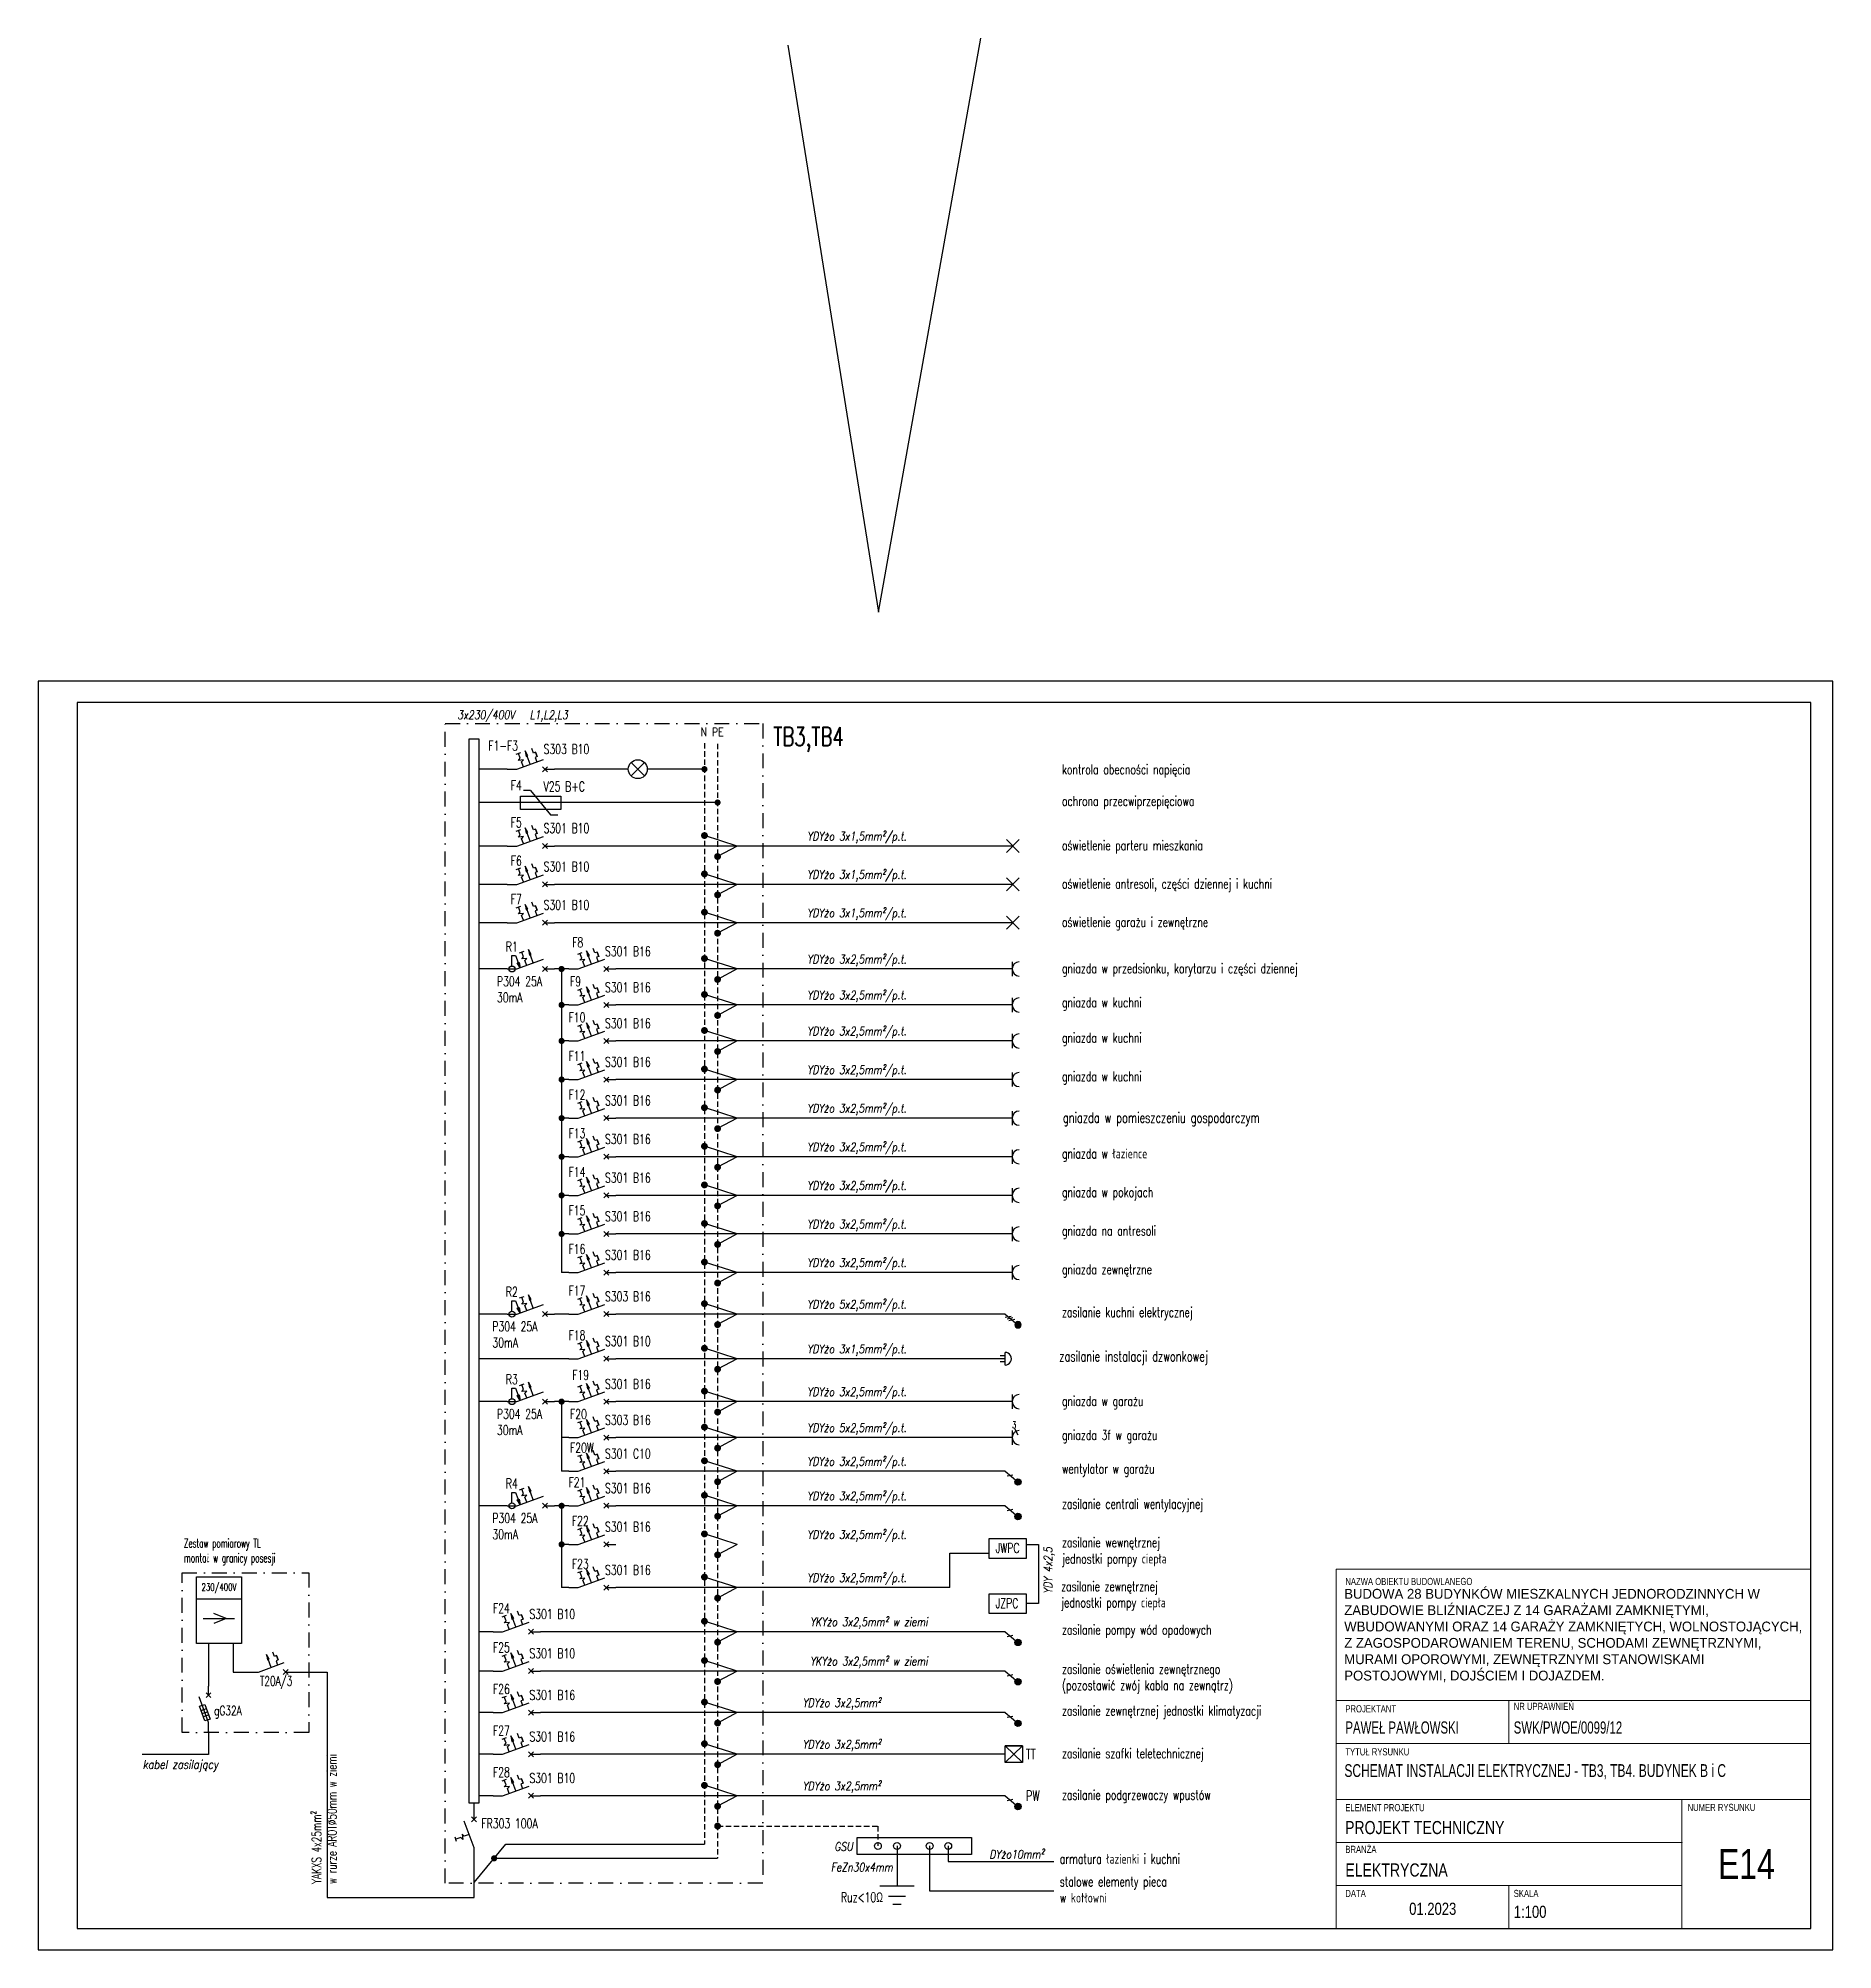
# Model space of a CAD drawing. Header units: millimetres. Extents: x 1780 to 154263, y -7240 to 17216.
# Drawn here: x 136523 to 140728, y 2437 to 6918 of the extents above; entities that cross this region are included whole.
import ezdxf
from ezdxf.enums import TextEntityAlignment as Align

# ---------------------------------------------------------------- set-up
doc = ezdxf.new("R2010")
doc.units = ezdxf.units.MM
doc.linetypes.add('DASHDOT', pattern=[1, 0.5, -0.25, 0, -0.25])
doc.linetypes.add('HIDDEN', pattern=[9.525, 6.35, -3.175])
for name, color, linetype in [('2d_SX_rewizja 18 września', 210, 'Continuous'), ('60 instalacje elektryka', 10, 'Continuous'), ('BA-widok', 1, 'Continuous'), ('E_KABLE_OPISY', 1, 'Continuous'), ('E_OPISY_ATRYBUTOW', 2, 'Continuous'), ('E_OSPRZĘT_OPISY', 255, 'Continuous'), ('E_OSPRZĘT_ZACISKI', 21, 'Continuous'), ('E_parametry', 254, 'Continuous'), ('E_polączenia', 62, 'Continuous'), ('E_symbol', 41, 'Continuous'), ('EL_OSPRZET', 2, 'Continuous')]:
    doc.layers.add(name, color=color, linetype=linetype)
doc.layers.add('A POMOC000', color=2, linetype='Continuous', lineweight=0, plot=False)
doc.layers.add('E_SZYNY', color=42, linetype='Continuous', lineweight=20)
doc.styles.add('Blockname', font='romans.shx', dxfattribs={"width": 0.7})
doc.styles.add('Marek', font='simplex.shx', dxfattribs={"width": 0.8, "oblique": 10})
doc.styles.add('OPIS', font='simplex.shx', dxfattribs={"width": 0.7, "height": 4})
doc.styles.get("Standard").update_dxf_attribs({"font": 'ARIAL.TTF'})
doc.styles.add('superhelix', font='bahnschrift.ttf')
doc.styles.add('TXT 0.8', font='romans.shx', dxfattribs={"width": 0.8})

msp = doc.modelspace()

# ---------------------------------------------------------------- texts
at = {"layer": '60 instalacje elektryka', "color": 7, "lineweight": 30, "attachment_point": 1, "style": 'OPIS'}
for s, insert, char_height, width in [('{\\C256;TB3,TB4}', (138245.3, 5303.1), 44.337, 271.987), ('{\\C256;F1-F3}', (137577.4, 5270.9), 22.737, 139.48), ('{\\C256;S303 B10}', (137707.1, 5262.9), 22.737, 139.48), ('{\\C256;F4}', (137630.2, 5178.1), 22.74, 139.48), ('{\\C256;V25 B+C}', (137707.1, 5175.2), 22.737, 139.48), ('{\\C256;F5}', (137630.2, 5090.8), 22.74, 139.48), ('{\\C256;S301 B10}', (137707.1, 5077.5), 22.737, 139.48), ('{\\C256;F6}', (137630.2, 5001), 22.74, 139.48), ('{\\C256;S301 B10}', (137707.1, 4987.6), 22.737, 139.48), ('{\\C256;F7}', (137630.2, 4911.1), 22.74, 139.48), ('{\\C256;S301 B10}', (137707.1, 4897.7), 22.737, 139.48), ('{\\C256;R1}', (137618.6, 4799.8), 22.74, 139.48), ('{\\C256;F8}', (137774.1, 4809.9), 22.74, 139.48), ('{\\C256;S301 B16}', (137851, 4788.8), 22.737, 139.48), ('{\\C256;P304 25A\\P30mA}', (137597.9, 4718.6), 22.737, 139.48), ('{\\C256;F9}', (137769, 4718.3), 22.74, 33.086), ('{\\C256;S301 B16}', (137851, 4704.5), 22.737, 139.48), ('{\\C256;F10}', (137765.6, 4633.9), 22.737, 35.395), ('{\\C256;S301 B16}', (137851, 4620.1), 22.737, 139.48), ('{\\C256;F11}', (137765.6, 4543.5), 22.737, 35.395), ('{\\C256;S301 B16}', (137851, 4529.6), 22.737, 139.48), ('{\\C256;F12}', (137765.6, 4453), 22.737, 35.395), ('{\\C256;S301 B16}', (137851, 4439.2), 22.737, 139.48), ('{\\C256;F13}', (137765.6, 4362.5), 22.737, 35.395), ('{\\C256;S301 B16}', (137851, 4348.7), 22.737, 139.48), ('{\\C256;F14}', (137765.6, 4272), 22.737, 35.395), ('{\\C256;S301 B16}', (137851, 4258.2), 22.737, 139.48), ('{\\C256;F15}', (137765.6, 4181.6), 22.737, 35.395), ('{\\C256;S301 B16}', (137851, 4167.7), 22.737, 139.48), ('{\\C256;F16}', (137765.6, 4091.1), 22.737, 35.395), ('{\\C256;S301 B16}', (137851, 4077.3), 22.737, 139.48), ('{\\C256;R2}', (137618.6, 3990.9), 22.74, 40.417), ('{\\C256;F17}', (137765.6, 3993.7), 22.737, 47.09), ('{\\C256;S303 B16}', (137851, 3979.9), 22.737, 139.48), ('{\\C256;P304 25A\\P30mA}', (137587.1, 3909.7), 22.737, 139.48), ('{\\C256;F18}', (137765.6, 3889.1), 22.737, 47.09), ('{\\C256;S301 B10}', (137851, 3875.2), 22.737, 139.48), ('{\\C256;R3}', (137618.6, 3785.8), 22.74, 139.48), ('{\\C256;F19}', (137774.1, 3795.9), 22.737, 139.48), ('{\\C256;S301 B16}', (137851, 3774.8), 22.737, 139.48), ('{\\C256;P304 25A\\P30mA}', (137597.9, 3704.6), 22.737, 139.48), ('{\\C256;F20}', (137769, 3704.3), 22.737, 33.086), ('{\\C256;S303 B16}', (137851, 3690.5), 22.737, 139.48), ('{\\C256;F20W}', (137769, 3625.4), 22.737, 62.148), ('{\\C256;S301 C10}', (137851, 3611.5), 22.737, 139.48), ('{\\C256;R4}', (137618.6, 3541.6), 22.74, 40.417), ('{\\C256;F21}', (137765.6, 3544.4), 22.737, 47.09), ('{\\C256;S301 B16}', (137851, 3530.6), 22.737, 139.48), ('{\\C256;P304 25A\\P30mA}', (137587.1, 3460.4), 22.737, 139.48), ('{\\C256;F22}', (137773.3, 3454), 22.737, 47.09), ('{\\C256;S301 B16}', (137851, 3440.1), 22.737, 139.48), ('{\\C256;F23}', (137773.3, 3352.8), 22.737, 47.09), ('{\\C256;S301 B16}', (137851, 3338.9), 22.737, 139.48), ('{\\C256;F24}', (137588.5, 3249.3), 22.737, 47.09), ('{\\C256;S301 B10}', (137673.9, 3235.5), 22.737, 139.48), ('{\\C256;F25}', (137588.5, 3157.2), 22.737, 47.09), ('{\\C256;S301 B10}', (137673.9, 3143.4), 22.737, 139.48), ('{\\C256;F26}', (137588.5, 3059.8), 22.737, 47.09), ('{\\C256;S301 B16}', (137673.9, 3045.9), 22.737, 139.48), ('{\\C256;F27}', (137588.5, 2962.3), 22.737, 47.09), ('{\\C256;S301 B16}', (137673.9, 2948.5), 22.737, 139.48), ('{\\C256;F28}', (137588.5, 2864.8), 22.737, 47.09), ('{\\C256;S301 B10}', (137673.9, 2851), 22.737, 139.48), ('{\\C256;FR303 100A}', (137561.5, 2744.8), 22.737, 183.392)]:
    msp.add_mtext(s, dxfattribs=dict(at, insert=insert, char_height=char_height, width=width))
at = {"layer": '60 instalacje elektryka', "color": 7, "lineweight": 25, "attachment_point": 1, "style": 'OPIS'}
for s, insert, char_height, width in [('{\\C256;kontrola obecności napięcia}', (138921.7, 5215.3), 22.737, 355.722), ('{\\C256;ochrona przecwiprzepięciowa}', (138921.7, 5141.1), 22.737, 355.722), ('{\\C256;oświetlenie parteru mieszkania}', (138921.7, 5037), 22.737, 538.01), ('{\\C256;oświetlenie antresoli, części dziennej i kuchni}', (138921.7, 4947.1), 22.737, 623.837), ('{\\C256;oświetlenie garażu i zewnętrzne}', (138921.7, 4857.3), 22.737, 538.01), ('{\\C256;gniazda w przedsionku, korytarzu i części dziennej}', (138921.7, 4748.8), 22.737, 651.087), ('{\\C256;gniazda w kuchni}', (138921.7, 4669.2), 22.737, 395.375), ('{\\C256;gniazda w kuchni}', (138921.7, 4586.3), 22.737, 521.694), ('{\\C256;gniazda w kuchni}', (138921.7, 4495.8), 22.737, 512.012), ('{\\C256;gniazda w pomieszczeniu gospodarczym}', (138924, 4399.8), 23.934, 671.008), ('{\\C256;gniazda w łazience}', (138921.7, 4314.9), 22.737, 412.497), ('{\\C256;gniazda w pokojach}', (138921.7, 4224.4), 22.737, 412.497), ('{\\C256;gniazda na antresoli}', (138921.7, 4133.9), 22.737, 412.497), ('{\\C256;gniazda zewnętrzne}', (138921.7, 4043.5), 22.737, 412.497), ('{\\C256;zasilanie kuchni elektrycznej}', (138921.7, 3943.1), 22.737, 355.722), ('{\\C256;zasilanie instalacji dzwonkowej}', (138915.5, 3840.2), 23.934, 529.855), ('{\\C256;gniazda w garażu}', (138921.7, 3734.8), 22.737, 651.087), ('{\\C256;gniazda 3f w garażu}', (138921.7, 3655.2), 22.737, 395.375), ('{\\C256;wentylator w garażu}', (138921.7, 3576.3), 22.737, 248.592), ('{\\C256;zasilanie centrali wentylacyjnej}', (138921.7, 3493.8), 22.737, 412.926), ('{\\W0.85714x;Zestaw pomiarowy TL}\\P{\\W0.85714x;monta¿ w granicy posesji}', (136864.5, 3400.7), 20.722, 265.475), ('{\\C256;zasilanie wewnętrznej jednostki pompy ciepła}', (138921.7, 3403.4), 22.737, 305.658), ('\\pxqc;{\\C256;230/400V}', (136894, 3296), 17.006, 105.162), ('{\\C256;zasilanie zewnętrznej jednostki pompy ciepła}', (138919.8, 3300.5), 22.737, 297.784), ('{\\C256;zasilanie pompy wód opadowych}', (138921.7, 3198.7), 22.737, 432.086), ('{\\C256;zasilanie oświetlenia zewnętrznego (pozostawić zwój kabla na zewnątrz)}', (138921.7, 3106.6), 22.737, 489.702), ('{\\C256;T20A/3}', (137042.3, 3078.3), 21.928, 134.517), ('{\\C256;gG32A}', (136935.2, 3008.8), 21.928, 134.517), ('{\\C256;zasilanie zewnętrznej jednostki klimatyzacji}', (138921.7, 3009.2), 22.737, 489.702), ('{\\C256;zasilanie szafki teletechnicznej}', (138921.7, 2909.2), 22.737, 489.702), ('{\\C256;zasilanie podgrzewaczy wpustów}', (138921.7, 2811.8), 22.737, 489.702), ('{\\C256;armatura łazienki i kuchni}', (138916.7, 2661.9), 22.737, 355.722), ('{\\C256;stalowe elementy pieca \\Pw kotłowni}', (138916.7, 2608.6), 22.737, 590.423), ('{\\C256;Ruz<10Ω}', (138403.9, 2571.9), 22.737, 139.48)]:
    msp.add_mtext(s, dxfattribs=dict(at, insert=insert, char_height=char_height, width=width))
at = {"layer": '60 instalacje elektryka', "insert": (138804.9, 3675.3), "char_height": 15.41, "width": 15.767, "attachment_point": 1, "rotation": 359.8955}
msp.add_mtext('{\\Fsimplex|c0;\\W0.7;3}', dxfattribs=at)
at = {"layer": '60 instalacje elektryka', "color": 7, "lineweight": 20, "char_height": 22.737, "width": 59.116, "attachment_point": 1, "style": 'OPIS'}
for s, insert in [('{\\C256;JWPC}', (138766.4, 3390.4)), ('{\\C256;JZPC}', (138766.4, 3261))]:
    msp.add_mtext(s, dxfattribs=dict(at, insert=insert))
at = {"layer": '60 instalacje elektryka', "lineweight": 20, "ltscale": 20, "style": 'superhelix'}
for s, insert, char_height, width, attachment_point in [('BUDOWA 28 BUDYNKÓW MIESZKALNYCH JEDNORODZINNYCH W ZABUDOWIE BLIŹNIACZEJ Z 14 GARAŻAMI ZAMKNIĘTYMI, WBUDOWANYMI ORAZ 14 GARAŻY ZAMKNIĘTYCH, WOLNOSTOJĄCYCH, Z ZAGOSPODAROWANIEM TERENU, SCHODAMI ZEWNĘTRZNYMI, MURAMI OPOROWYMI, ZEWNĘTRZNYMI STANOWISKAMI POSTOJOWYMI, DOJŚCIEM I DOJAZDEM.', (139583.1, 3283.2), 23, 1081.986, 1), ('{\\W0.8;NAZWA OBIEKTU BUDOWLANEGO}', (139585.7, 3309), 16.8, 327.68, 1), ('{\\W0.8;PROJEKTANT}', (139585.7, 3010.5), 16.8, 1146.337, 1), ('{\\W0.8;NR UPRAWNIEŃ}', (139980.2, 3016.3), 16.8, 155.52, 1), ('{\\W0.7;PAWEŁ PAWŁOWSKI}', (139585.7, 2972.6), 28.56, 286.552, 1), ('{\\W0.7;SWK/PWOE/0099/12}', (139980.2, 2972.6), 28.56, 362.304, 1), ('\\pxsm0.9;{\\W0.7;SCHEMAT INSTALACJI ELEKTRYCZNEJ - TB3, TB4. BUDYNEK B i C}', (139583.5, 2872.4), 30, 1089.387, 1), ('{\\W0.8;TYTUŁ RYSUNKU}', (139585.7, 2909.7), 16.8, 167.68, 1), ('{\\W0.8;ELEMENT PROJEKTU  }', (139585.7, 2778.9), 16.8, 1146.337, 1), ('{\\W0.8;NUMER RYSUNKU}', (140387.6, 2779.4), 16.8, 176, 1), ('{\\W0.8;PROJEKT TECHNICZNY}', (139585, 2739.2), 30.8, 437.653, 1), ('{\\W0.8;BRANŻA } ', (139585.7, 2681.1), 16.8, 1146.337, 1), ('\\pxqc;{\\W0.8;E14}', (140525.3, 2638.6), 70, 122.667, 5), ('{\\W0.8;ELEKTRYCZNA}', (139585.7, 2639.8), 30.8, 258.133, 1), ('{\\W0.8;DATA}', (139585.7, 2577.8), 16.8, 53.12, 1), ('{\\W0.8;SKALA}', (139980.2, 2577.8), 16.8, 65.28, 1), ('{\\W0.8;01.2023}', (139735.2, 2547.8), 28.56, 137.088, 1), ('{\\W0.8;1:100}', (139980.4, 2540.7), 28.56, 94.656, 1)]:
    msp.add_mtext(s, dxfattribs=dict(at, insert=insert, char_height=char_height, width=width, attachment_point=attachment_point))
at = {"layer": '60 instalacje elektryka', "color": 7, "lineweight": 25, "insert": (137164.1, 2591.6), "char_height": 21.758, "width": 444.252, "attachment_point": 1, "rotation": 90, "style": 'OPIS'}
msp.add_mtext('{\\C256;YAKXS 4x25mm²\\Pw rurze AROT%%C50mm w ziemi}', dxfattribs=at)
at = {"layer": '60 instalacje elektryka', "lineweight": 30, "char_height": 24, "width": 37.714, "attachment_point": 1, "style": 'OPIS'}
for s, insert in [('\\pxql;TT', (138837.3, 2907.8)), ('\\pxql;PW', (138837.3, 2810.3))]:
    msp.add_mtext(s, dxfattribs=dict(at, insert=insert))
at = {"layer": 'E_KABLE_OPISY', "style": 'TXT 0.8', "oblique": 10, "width": 0.8}
for s, height, p in [('YDYżo 3x1,5mm²/p.t.', 19.93, (138557.7, 5047.3)), ('YDYżo 3x1,5mm²/p.t.', 19.93, (138557.7, 4957.4)), ('YDYżo 3x1,5mm²/p.t.', 19.93, (138557.7, 4867.5)), ('YDYżo 3x2,5mm²/p.t.', 19.93, (138557.7, 4759.1)), ('YDYżo 3x2,5mm²/p.t.', 19.93, (138557.7, 4674.8)), ('YDYżo 3x2,5mm²/p.t.', 19.93, (138557.7, 4590.4)), ('YDYżo 3x2,5mm²/p.t.', 19.93, (138557.7, 4499.9)), ('YDYżo 3x2,5mm²/p.t.', 19.93, (138557.7, 4409.5)), ('YDYżo 3x2,5mm²/p.t.', 19.93, (138557.7, 4319)), ('YDYżo 3x2,5mm²/p.t.', 19.93, (138557.7, 4228.5)), ('YDYżo 3x2,5mm²/p.t.', 19.93, (138557.7, 4138)), ('YDYżo 3x2,5mm²/p.t.', 19.93, (138557.7, 4047.6)), ('YDYżo 5x2,5mm²/p.t.', 19.93, (138557.7, 3950.2)), ('YDYżo 3x1,5mm²/p.t.', 19.93, (138557.7, 3845.5)), ('YDYżo 3x2,5mm²/p.t.', 19.93, (138557.7, 3745.1)), ('YDYżo 5x2,5mm²/p.t.', 19.93, (138557.7, 3660.8)), ('YDYżo 3x2,5mm²/p.t.', 19.93, (138557.7, 3581.8)), ('YDYżo 3x2,5mm²/p.t.', 19.93, (138557.7, 3500.9)), ('YDYżo 3x2,5mm²/p.t.', 19.93, (138557.7, 3410.4)), ('YDYżo 3x2,5mm²/p.t.', 19.93, (138557.7, 3309.2)), ('YKYżo 3x2,5mm² w ziemi', 19.93, (138606.9, 3205.8)), ('YKYżo 3x2,5mm² w ziemi', 19.93, (138606.9, 3113.7)), ('YDYżo 3x2,5mm²', 19.93, (138497, 3016.2)), ('YDYżo 3x2,5mm²', 19.93, (138497, 2918.8)), ('kabel zasilający', 20.758, (136944.5, 2871.7)), ('YDYżo 3x2,5mm²', 19.93, (138497, 2821.3)), ('GSU', 19.93, (138431.6, 2679.3)), ('DYżo10mm²', 19.93, (138879.6, 2661.2)), ('FeZn30x4mm', 19.93, (138525.3, 2630.9))]:
    msp.add_text(s, height=height, dxfattribs=at).set_placement(p, align=Align.MIDDLE_RIGHT)
msp.add_text('YDY 4x2,5', height=19.93, rotation=90, dxfattribs=at).set_placement((138889, 3380.9), align=Align.MIDDLE_RIGHT)
at = {"layer": 'E_OSPRZĘT_OPISY', "linetype": 'Continuous', "style": 'TXT 0.8', "width": 0.8}
for s, height, p in [('N', 19.9, (138089.9, 5292.1)), ('PE', 19.93, (138129.1, 5291.7))]:
    msp.add_text(s, height=height, dxfattribs=at).set_placement(p, align=Align.MIDDLE_RIGHT)
at = {"layer": 'E_parametry', "style": 'Marek', "oblique": 10, "width": 0.8}
for s, p in [('3x230/400V', (137572.3, 5331.8)), ('L1,L2,L3', (137719.4, 5331.8))]:
    msp.add_text(s, height=19.93, dxfattribs=at).set_placement(p, align=Align.MIDDLE_CENTER)

# ---------------------------------------------------------------- blocks, each defined once
blk = doc.blocks.new('A_wył_S301')
for p, q in [((0, -2), (0, 0)), ((-3.59, -3.99), (-2.65, -3.64)), ((-2.65, -3.64), (-3.59, -3.99)), ((-3.59, -3.99), (-3.42, -4.46)), ((-2.65, -3.64), (-2.48, -4.11)), ((-2.48, -4.11), (-1.54, -3.77)), ((0, -8), (-2.05, -2.36)), ((-0.53, -2.53), (0.53, -1.47)), ((0.53, -2.53), (-0.53, -1.47)), ((-3.42, -4.46), (-4.36, -4.8)), ((-3.16, -8.09), (-3.5, -7.15)), ((0, -10), (0, -8))]:
    blk.add_line(p, q)
at = {"linetype": 'Continuous'}
for p, q in [((-1.03, -5.18), (-3.85, -6.21)), ((-2.83, -5.62), (-3.85, -6.21)), ((-3.85, -6.21), (-2.69, -6)), ((-2.3, -7.24), (-3.33, -7.62)), ((-2.69, -6), (-2.83, -5.62)), ((-1.87, -7.65), (-2.3, -7.24)), ((-1.98, -6.56), (-1.87, -7.65)), ((-1.55, -6.97), (-1.98, -6.56)), ((-0.51, -6.59), (-1.55, -6.97))]:
    blk.add_line(p, q, dxfattribs=at)
at = {"layer": 'E_OPISY_ATRYBUTOW', "linetype": 'Continuous', "style": 'Blockname', "width": 0.9, "flags": 12}
for tag, p in [('2', (1, -0.75)), ('1', (1, -9.25))]:
    blk.add_attdef(tag, text='', height=1.2, dxfattribs=at).set_placement(p, align=Align.MIDDLE_LEFT)
blk = doc.blocks.new('LK schemat')
for p, q in [((2886.1, -2295.4), (2868.8, -2295.4)), ((2889.4, -2303.5), (2905.7, -2287.3)), ((2889.4, -2287.3), (2905.7, -2303.5)), ((2926.3, -2295.4), (2909.1, -2295.4))]:
    blk.add_line(p, q)
blk.add_circle((2897.6, -2295.4), 11.5)
blk = doc.blocks.new('RCD schem')
for p, q in [((4658.44, 1055.8), (4658.44, 1057.96)), ((4658.44, 1049.32), (4656.22, 1055.41)), ((4657.87, 1055.23), (4659.01, 1056.37)), ((4659.01, 1055.23), (4657.87, 1056.37)), ((4654.75, 1049.99), (4654.38, 1051)), ((4655.38, 1048.24), (4655.38, 1049.07)), ((4658.44, 1047.16), (4658.44, 1049.32)), ((4657.76, 1048.24), (4655.38, 1048.24))]:
    blk.add_line(p, q)
at = {"linetype": 'Continuous'}
for p, q in [((4657.05, 1053.12), (4654.01, 1052.02)), ((4655.11, 1052.65), (4654.01, 1052.02)), ((4654.01, 1052.02), (4655.26, 1052.24)), ((4655.68, 1050.9), (4654.56, 1050.49)), ((4655.26, 1052.24), (4655.11, 1052.65)), ((4655.38, 1049.07), (4658.16, 1050.08)), ((4656.15, 1050.46), (4655.68, 1050.9)), ((4656.02, 1051.64), (4656.15, 1050.46)), ((4656.49, 1051.2), (4656.02, 1051.64)), ((4657.61, 1051.6), (4656.49, 1051.2)), ((4656.92, 1049.86), (4658.16, 1050.08)), ((4657.06, 1049.45), (4656.92, 1049.86)), ((4658.16, 1050.08), (4657.06, 1049.45))]:
    blk.add_line(p, q, dxfattribs=at)
blk.add_circle((4658.44, 1048.24), 0.675)
blk = doc.blocks.new('wypust osw')
for p, q in [((-5749.8, 2116.8), (-5774.4, 2092.2)), ((-5749.8, 2092.2), (-5774.4, 2116.8))]:
    blk.add_line(p, q)
blk = doc.blocks.new('El_ochronnik_przepięciowy')
for p, q in [((0, 70), (0, 0)), ((-12.7, 24.2), (12.7, 45.3)), ((12.7, 45.3), (12.7, 52.8)), ((-12.7, 24.2), (-12.7, 16.8))]:
    blk.add_line(p, q)
blk.add_lwpolyline([(-6.6, 55.8), (7.4, 55.8), (7.4, 13.8), (-6.6, 13.8)], close=True)
blk = doc.blocks.new('POŁĄCZENIE')
at = {"const_width": 0.65}
blk.add_lwpolyline([(-0.325, 0, 1), (0.325, 0, 1)], format="xyb", close=True, dxfattribs=at)
blk = doc.blocks.new('A$C44783F6A')
for q in [(-2, 3.75), (2, 6.25)]:
    blk.add_line((0, 0), q)
at = {"const_width": 0.65}
blk.add_lwpolyline([(1.67, 6.25, 1), (2.32, 6.25, 1)], format="xyb", close=True, dxfattribs=at)
at = {"extrusion": (0, 0, -1), "zscale": -1}
blk.add_blockref('POŁĄCZENIE', (2, 3.75), dxfattribs=at)
blk = doc.blocks.new('W_gniazdo_pojedyncze')
for p, q in [((0, -1.5), (0, 0)), ((1.5, -1.5), (-1.5, -1.5))]:
    blk.add_line(p, q)
blk.add_arc((0, -3), 1.5, 0, 180)
at = {"layer": 'E_OSPRZĘT_ZACISKI', "ltscale": 10, "style": 'Blockname', "width": 0.8, "flags": 12}
for tag, p in [('OPIS1', (0, -5.5)), ('OPIS2', (0, -7.5)), ('OPIS3', (0, -9.5))]:
    blk.add_attdef(tag, text='', height=1.5, dxfattribs=at).set_placement(p, align=Align.MIDDLE_CENTER)
blk = doc.blocks.new('dzwonek')
at = {"layer": '60 instalacje elektryka', "lineweight": 30}
for p, q in [((45516.7, 32173.7), (45534.4, 32173.7)), ((45521.5, 32173.7), (45521.5, 32180.6)), ((45529.6, 32173.7), (45529.6, 32180.6))]:
    blk.add_line(p, q, dxfattribs=at)
blk.add_arc((45525.6, 32173.7), 8.85, 180, 0, dxfattribs=at)
blk = doc.blocks.new('wypust 3f')
at = {"layer": '60 instalacje elektryka', "linetype": 'ByBlock'}
h = blk.add_hatch(color=256, dxfattribs=at)
h.dxf.hatch_style = 1
edge = h.paths.add_edge_path()
edge.add_arc((7494504.5, 5568590.2), 2.78, 0, 360)
at = {"layer": '60 instalacje elektryka', "linetype": 'ByBlock', "lineweight": 30}
for p, q in [((7494492.1, 5568582.6), (7494504.5, 5568590.2)), ((7494492.7, 5568585.3), (7494497.5, 5568583.6)), ((7494494.4, 5568586.4), (7494499.3, 5568584.7)), ((7494496.2, 5568587.5), (7494501, 5568585.7))]:
    blk.add_line(p, q, dxfattribs=at)
blk.add_circle((7494504.5, 5568590.2), 2.78, dxfattribs=at)

# ---------------------------------------------------------------- hatches: boundary and pattern name
at = {"layer": '60 instalacje elektryka', "linetype": 'ByBlock'}
h = msp.add_hatch(color=256, dxfattribs=at)
h.dxf.hatch_style = 1
edge = h.paths.add_edge_path()
edge.add_arc((138818.6, 3533.8), 7.5, 0, 360)
h = msp.add_hatch(color=256, dxfattribs=at)
h.dxf.hatch_style = 1
edge = h.paths.add_edge_path()
edge.add_arc((138818.6, 3452.8), 7.5, 0, 360)
h = msp.add_hatch(color=256, dxfattribs=at)
h.dxf.hatch_style = 1
edge = h.paths.add_edge_path()
edge.add_arc((138818.6, 3157.7), 7.5, 0, 360)
h = msp.add_hatch(color=256, dxfattribs=at)
h.dxf.hatch_style = 1
edge = h.paths.add_edge_path()
edge.add_arc((138818.6, 3065.6), 7.5, 0, 360)
h = msp.add_hatch(color=256, dxfattribs=at)
h.dxf.hatch_style = 1
edge = h.paths.add_edge_path()
edge.add_arc((138818.6, 2968.2), 7.5, 0, 360)
h = msp.add_hatch(color=256, dxfattribs=at)
h.dxf.hatch_style = 1
edge = h.paths.add_edge_path()
edge.add_arc((138818.6, 2773.2), 7.5, 0, 360)

# ---------------------------------------------------------------- linework, layer by layer
for p, q in [((137038.8, 3088.4), (137099, 3110.3)), ((137076.6, 3124.9), (137073, 3134.9)), ((137081.6, 3126.7), (137076.6, 3124.9)), ((137085.3, 3116.7), (137080.3, 3114.9)), ((137080.3, 3114.9), (137083.9, 3104.8)), ((137081.6, 3126.7), (137085.3, 3116.7)), ((137085.3, 3116.7), (137081.6, 3126.7)), ((137097.2, 3094), (137108.5, 3082.7)), ((137097.2, 3082.7), (137108.5, 3094)), ((136922, 3034.1), (136922, 3055.4)), ((137017.4, 3088.4), (137038.8, 3088.4)), ((137102.8, 3088.4), (137124.2, 3088.4)), ((136922, 2970), (136900, 3030.2)), ((136916.3, 3028.4), (136927.6, 3039.7)), ((136927.6, 3028.4), (136916.3, 3039.7)), ((136922, 2948.6), (136922, 2970))]:
    msp.add_line(p, q)
at = {"linetype": 'Continuous'}
for p, q in [((137057.9, 3129.4), (137060.1, 3117.1)), ((137068.9, 3099.3), (137057.9, 3129.4)), ((137064.1, 3118.6), (137057.9, 3129.4)), ((137060.1, 3117.1), (137064.1, 3118.6))]:
    msp.add_line(p, q, dxfattribs=at)
at = {"layer": '2d_SX_rewizja 18 września'}
msp.add_lwpolyline([(138279.4, 6901.4), (138491.9, 5572.5), (138731.8, 6917.6)], dxfattribs=at)
at = {"layer": '60 instalacje elektryka'}
for p, q in [((138818.8, 3643.1), (138811, 3658.6)), ((136894, 3260), (136999.1, 3260)), ((136909.3, 3213.6), (136982.7, 3213.6)), ((136963, 3213.6), (136934.1, 3225.3)), ((136963, 3213.6), (136934.1, 3201.9)), ((136922, 3154.9), (136922, 3055.4)), ((136979.9, 3154.9), (136979.9, 3088.4)), ((136979.9, 3088.4), (137017.4, 3088.4)), ((136904.8, 2998), (136917.2, 3002.5)), ((136907.3, 2990.9), (136919.8, 2995.4)), ((136909.9, 2983.8), (136922.3, 2988.3)), ((136922, 2948.6), (136922, 2894.8)), ((136922, 2894.8), (136766.9, 2894.8)), ((137544.1, 2765.1), (137544.1, 2781)), ((137544.1, 2595.2), (137618.7, 2684.7)), ((137591.3, 2651.8), (138114.8, 2651.8)), ((137618.7, 2684.7), (138084, 2684.7)), ((138535.2, 2680.6), (138535.2, 2587.6)), ((138495.1, 2587.6), (138575.2, 2587.6)), ((138515.1, 2563.3), (138555.2, 2563.3)), ((138525.1, 2543.9), (138545.2, 2543.9))]:
    msp.add_line(p, q, dxfattribs=at)
at = {"layer": '60 instalacje elektryka', "linetype": 'ByBlock', "lineweight": 30}
for p, q in [((138788.4, 3558.9), (138818.6, 3533.8)), ((138793.2, 3547.8), (138806.8, 3550.6)), ((138788.4, 3477.9), (138818.6, 3452.8)), ((138793.2, 3466.9), (138806.8, 3469.7)), ((138788.4, 3182.8), (138818.6, 3157.7)), ((138793.2, 3171.8), (138806.8, 3174.6)), ((138788.4, 3090.7), (138818.6, 3065.6)), ((138793.2, 3079.7), (138806.8, 3082.5)), ((138788.4, 2993.3), (138818.6, 2968.2)), ((138793.2, 2982.2), (138806.8, 2985)), ((138788.4, 2798.3), (138818.6, 2773.2)), ((138793.2, 2787.3), (138806.8, 2790.1))]:
    msp.add_line(p, q, dxfattribs=at)
at = {"layer": '60 instalacje elektryka'}
for points in [[(140727.7, 5410.6), (136523.1, 5410.6), (136523.1, 2437.4), (140727.7, 2437.4)], [(136614.5, 2487.4), (140676.5, 2487.4), (140676.5, 5360.6), (136614.5, 5360.6)], [(136894, 3311.8), (136999.1, 3311.8), (136999.1, 3154.9), (136894, 3154.9)], [(136901, 3008.1), (136913.5, 3012.6), (136926, 2978.2), (136913.6, 2973.7)], [(138709.7, 2700.3), (138709.7, 2661), (138441.9, 2661), (138441.9, 2700.3)]]:
    msp.add_lwpolyline(points, close=True, dxfattribs=at)
at = {"layer": '60 instalacje elektryka', "linetype": 'DASHDOT', "lineweight": 25, "ltscale": 70}
for points in [[(137476.4, 5311.6), (138220.8, 5311.6), (138220.8, 2593.2), (137476.4, 2593.2)], [(136859.9, 3321.2), (137156.7, 3321.2), (137156.7, 2946.7), (136859.9, 2946.7)]]:
    msp.add_lwpolyline(points, close=True, dxfattribs=at)
at = {"layer": '60 instalacje elektryka', "color": 103}
msp.add_lwpolyline([(137555.5, 2781), (137532.7, 2781), (137532.7, 5275.2), (137555.5, 5275.2)], close=True, dxfattribs=at)
at = {"layer": '60 instalacje elektryka', "lineweight": 20, "ltscale": 20}
msp.add_lwpolyline([(140676.5, 2487.4), (139563.8, 2487.4), (139563.8, 3329.3), (140676.5, 3329.3)], close=True, dxfattribs=at)
for points in [[(139563.8, 3021.4), (140676.5, 3021.4)], [(139968.9, 2920.6), (139968.9, 3021.4)], [(139563.8, 2920.6), (140676.5, 2920.6)], [(139563.8, 2789.8), (140676.5, 2789.8)], [(140374.1, 2487.4), (140374.1, 2789.8)], [(139563.8, 2689), (140374.1, 2689)], [(139563.8, 2588.2), (140374.1, 2588.2)], [(139968.9, 2487.4), (139968.9, 2588.2)], [(139563.8, 2487.4), (140676.5, 2487.4)]]:
    msp.add_lwpolyline(points, dxfattribs=at)
at = {"layer": '60 instalacje elektryka', "lineweight": 30}
msp.add_lwpolyline([(138788.4, 2915), (138829.5, 2915), (138829.5, 2876.6), (138788.4, 2876.6)], close=True, dxfattribs=at)
msp.add_lwpolyline([(138788.4, 2876.6), (138829.5, 2915), (138788.4, 2915), (138829.5, 2876.6)], dxfattribs=at)
at = {"layer": '60 instalacje elektryka'}
for points in [[(138611.6, 2680.6), (138611.6, 2575.9), (138902.3, 2575.9)], [(138655.2, 2680.6), (138655.2, 2644.5), (138902.3, 2644.5)]]:
    msp.add_lwpolyline(points, dxfattribs=at)
at = {"layer": '60 instalacje elektryka', "linetype": 'ByBlock', "lineweight": 30}
for centre in [(138818.6, 3533.8), (138818.6, 3452.8), (138818.6, 3157.7), (138818.6, 3065.6), (138818.6, 2968.2), (138818.6, 2773.2)]:
    msp.add_circle(centre, 7.5, dxfattribs=at)
at = {"layer": '60 instalacje elektryka'}
for centre in [(138490.5, 2680.6), (138535.2, 2680.6), (138611.6, 2680.6), (138655.2, 2680.6)]:
    msp.add_circle(centre, 7.96, dxfattribs=at)
at = {"layer": '60 instalacje elektryka', "lineweight": 20, "ltscale": 20}
msp.add_point((140374.1, 2689), dxfattribs=at)
at = {"layer": 'A POMOC000', "color": 8, "ltscale": 20}
msp.add_line((137749.3, 4567.4), (137749.3, 4483.1), dxfattribs=at)
at = {"layer": 'BA-widok'}
for points in [[(138751, 3401.3), (138837.5, 3401.3), (138837.5, 3354.8), (138751, 3354.8)], [(138751, 3271.9), (138837.5, 3271.9), (138837.5, 3225.5), (138751, 3225.5)]]:
    msp.add_lwpolyline(points, close=True, dxfattribs=at)
for points in [[(138837.5, 3387.5), (138866.4, 3387.5), (138866.4, 3248.7), (138837.5, 3248.7)], [(137124.2, 3088.4), (137200.2, 3088.4), (137200.2, 2559.9), (137544.1, 2559.9), (137544.1, 2654.4)]]:
    msp.add_lwpolyline(points, dxfattribs=at)
at = {"layer": 'E_polączenia'}
for p, q in [((137622, 5204.4), (137555.5, 5204.4)), ((137889, 5204.4), (137732.7, 5204.4)), ((138084, 5204.4), (137983.1, 5204.4)), ((137622, 5126.2), (137555.5, 5126.2)), ((138114.8, 5126.2), (137778.9, 5126.2)), ((137622, 5024.3), (137555.5, 5024.3)), ((138806.5, 5024.3), (137732.7, 5024.3)), ((137622, 4934.4), (137555.5, 4934.4)), ((138806.5, 4934.4), (137732.7, 4934.4)), ((137622, 4844.6), (137555.5, 4844.6)), ((138806.5, 4844.6), (137732.7, 4844.6)), ((137622, 4736.1), (137555.5, 4736.1)), ((137765.9, 4736.1), (137732.7, 4736.1)), ((137749.3, 4736.1), (137749.3, 4024.6)), ((138788.4, 4736.1), (137876.6, 4736.1)), ((137765.9, 4651.8), (137749.3, 4651.8)), ((138788.4, 4651.8), (137876.6, 4651.8)), ((137765.9, 4567.4), (137749.3, 4567.4)), ((138788.4, 4567.4), (137876.6, 4567.4)), ((137765.9, 4477), (137749.3, 4477)), ((138788.4, 4477), (137876.6, 4477)), ((137765.9, 4386.5), (137749.3, 4386.5)), ((137765.9, 4386.5), (137749.3, 4386.5)), ((138788.4, 4386.5), (137876.6, 4386.5)), ((137765.9, 4296), (137749.3, 4296)), ((137765.9, 4296), (137749.3, 4296)), ((138788.4, 4296), (137876.6, 4296)), ((137765.9, 4205.5), (137749.3, 4205.5)), ((138788.4, 4205.5), (137876.6, 4205.5)), ((137765.9, 4115.1), (137749.3, 4115.1)), ((138788.4, 4115.1), (137876.6, 4115.1)), ((137765.9, 4024.6), (137749.3, 4024.6)), ((138788.4, 4024.6), (137876.6, 4024.6)), ((137622, 3927.2), (137555.5, 3927.2)), ((137765.9, 3927.2), (137732.7, 3927.2)), ((138788.4, 3927.2), (137876.6, 3927.2)), ((137765.9, 3822.6), (137555.5, 3822.6)), ((138788.4, 3822.6), (137876.6, 3822.6)), ((137622, 3722.1), (137555.5, 3722.1)), ((137765.9, 3722.1), (137732.7, 3722.1)), ((137749.3, 3722.1), (137749.3, 3637.8)), ((138788.4, 3722.1), (137876.6, 3722.1)), ((137765.9, 3637.8), (137749.3, 3637.8)), ((137749.3, 3637.8), (137749.3, 3558.9)), ((138788.4, 3637.8), (137876.6, 3637.8)), ((137765.9, 3558.9), (137749.3, 3558.9)), ((138788.4, 3558.9), (137876.6, 3558.9)), ((137622, 3477.9), (137555.5, 3477.9)), ((137765.9, 3477.9), (137732.7, 3477.9)), ((137749.3, 3477.9), (137749.3, 3286.3)), ((138788.4, 3477.9), (137876.6, 3477.9)), ((137765.9, 3387.5), (137749.3, 3387.5)), ((137765.9, 3286.3), (137749.3, 3286.3)), ((138658.7, 3286.3), (137876.6, 3286.3)), ((137588.7, 3182.8), (137555.5, 3182.8)), ((138788.4, 3182.8), (137699.5, 3182.8)), ((137588.7, 3090.7), (137555.5, 3090.7)), ((138788.4, 3090.7), (137699.5, 3090.7)), ((137588.7, 2993.3), (137555.5, 2993.3)), ((138788.4, 2993.3), (137699.5, 2993.3)), ((137588.7, 2895.8), (137555.5, 2895.8)), ((138788.4, 2895.8), (137699.5, 2895.8)), ((137588.7, 2798.3), (137555.5, 2798.3)), ((138788.4, 2798.3), (137699.5, 2798.3))]:
    msp.add_line(p, q, dxfattribs=at)
at = {"layer": 'E_polączenia', "const_width": 7.2}
for points in [[(138084, 5200.8, 1), (138084, 5208, 1)], [(138114.8, 5122.7, 1), (138114.8, 5129.8, 1)], [(137749.3, 4732.5, 1), (137749.3, 4739.7, 1)], [(137749.3, 4732.5, 1), (137749.3, 4739.7, 1)], [(137749.3, 4648.2, 1), (137749.3, 4655.4, 1)], [(137749.3, 4648.2, 1), (137749.3, 4655.4, 1)], [(137749.3, 4563.8, 1), (137749.3, 4571, 1)], [(137749.3, 4563.8, 1), (137749.3, 4571, 1)], [(137749.3, 4473.4, 1), (137749.3, 4480.6, 1)], [(137749.3, 4473.4, 1), (137749.3, 4480.6, 1)], [(137749.3, 4382.9, 1), (137749.3, 4390.1, 1)], [(137749.3, 4382.9, 1), (137749.3, 4390.1, 1)], [(137749.3, 4292.4, 1), (137749.3, 4299.6, 1)], [(137749.3, 4292.4, 1), (137749.3, 4299.6, 1)], [(137749.3, 4201.9, 1), (137749.3, 4209.1, 1)], [(137749.3, 4201.9, 1), (137749.3, 4209.1, 1)], [(137749.3, 4111.5, 1), (137749.3, 4118.7, 1)], [(137749.3, 4111.5, 1), (137749.3, 4118.7, 1)], [(137749.3, 3718.5, 1), (137749.3, 3725.7, 1)], [(137749.3, 3718.5, 1), (137749.3, 3725.7, 1)], [(137749.3, 3474.3, 1), (137749.3, 3481.5, 1)], [(137749.3, 3474.3, 1), (137749.3, 3481.5, 1)], [(137749.3, 3383.9, 1), (137749.3, 3391.1, 1)], [(137749.3, 3383.9, 1), (137749.3, 3391.1, 1)], [(137591.3, 2648.2, 1), (137591.3, 2655.4, 1)]]:
    msp.add_lwpolyline(points, format="xyb", close=True, dxfattribs=at)
at = {"layer": 'E_polączenia'}
msp.add_lwpolyline([(138658.7, 3286.3), (138658.7, 3367), (138751, 3367)], dxfattribs=at)
at = {"layer": 'E_symbol'}
for p, q in [((137544.1, 2676.5), (137521.4, 2739)), ((137538.2, 2737.1), (137550, 2748.8)), ((137550, 2737.1), (137538.2, 2748.8)), ((137544.1, 2743), (137544.1, 2765.1)), ((137503.4, 2691.2), (137499.6, 2701.6)), ((137513, 2700.5), (137501.5, 2696.4)), ((137517.8, 2696), (137513, 2700.5)), ((137516.5, 2708.1), (137517.8, 2696)), ((137521.3, 2703.6), (137516.5, 2708.1)), ((137532.7, 2707.7), (137521.3, 2703.6)), ((137544.1, 2654.4), (137544.1, 2676.5))]:
    msp.add_line(p, q, dxfattribs=at)
at = {"layer": 'E_SZYNY', "linetype": 'HIDDEN', "lineweight": 25, "ltscale": 2}
for p, q in [((138084, 5265.4), (138084, 2684.7)), ((138114.8, 5264), (138114.8, 2651.8)), ((138114.8, 2727.3), (138490.5, 2727.3)), ((138490.5, 2727.3), (138490.5, 2680.6))]:
    msp.add_line(p, q, dxfattribs=at)

# ---------------------------------------------------------------- block references
at = {"layer": '60 instalacje elektryka', "xscale": 1.925634825944925, "yscale": 1.925634825944925, "zscale": 1.925634825944925}
msp.add_blockref('LK schemat', (132348.1, 9624.5), dxfattribs=at)
at = {"layer": '60 instalacje elektryka', "linetype": 'ByBlock', "xscale": -2.697301749999999, "yscale": 2.697301749999999, "zscale": 2.697301749999999, "rotation": 171.9629529023977}
msp.add_blockref('wypust 3f', (-17777547.4, 17702859.3), dxfattribs=at)
at = {"layer": '60 instalacje elektryka', "xscale": 1.686980176756876, "yscale": 1.686980176756876, "zscale": 1.686980176756876, "rotation": 89.99999999999993}
msp.add_blockref('dzwonek', (193064.8, -72978.2), dxfattribs=at)
at = {"layer": 'E_polączenia'}
for name, p, xscale, yscale, zscale, rotation in [('A$C44783F6A', (138160.9, 5024.3), 12.30249577599694, 12.30249577599694, 12.30249577599694, 89.99999999999993), ('A$C44783F6A', (138160.9, 4934.4), 12.30249577599694, 12.30249577599694, 12.30249577599694, 89.99999999999993), ('A$C44783F6A', (138160.9, 4844.6), 12.30249577599694, 12.30249577599694, 12.30249577599694, 89.99999999999993), ('RCD schem', (126886.4, 52494.8), 10.25207981333078, 10.25207981333078, 10.25207981333078, 269.9999999999999), ('A$C44783F6A', (138160.9, 4736.1), 12.30249577599694, 12.30249577599694, 12.30249577599694, 89.99999999999993), ('A$C44783F6A', (138160.9, 4651.8), 12.30249577599694, 12.30249577599694, 12.30249577599694, 89.99999999999993), ('A$C44783F6A', (138160.9, 4567.4), 12.30249577599694, 12.30249577599694, 12.30249577599694, 89.99999999999993), ('A$C44783F6A', (138160.9, 4477), 12.30249577599694, 12.30249577599694, 12.30249577599694, 89.99999999999993), ('A$C44783F6A', (138160.9, 4386.5), 12.30249577599694, 12.30249577599694, 12.30249577599694, 89.99999999999993), ('A$C44783F6A', (138160.9, 4296), 12.30249577599694, 12.30249577599694, 12.30249577599694, 89.99999999999993), ('A$C44783F6A', (138160.9, 4205.5), 12.30249577599694, 12.30249577599694, 12.30249577599694, 89.99999999999993), ('A$C44783F6A', (138160.9, 4115.1), 12.30249577599694, 12.30249577599694, 12.30249577599694, 89.99999999999993), ('A$C44783F6A', (138160.9, 4024.6), 12.30249577599694, 12.30249577599694, 12.30249577599694, 89.99999999999993), ('RCD schem', (126886.4, 51685.9), 10.25207981333078, 10.25207981333078, 10.25207981333078, 269.9999999999999), ('A$C44783F6A', (138160.9, 3927.2), 12.30249577599694, 12.30249577599694, 12.30249577599694, 89.99999999999993), ('A$C44783F6A', (138160.9, 3822.6), 12.30249577599694, 12.30249577599694, 12.30249577599694, 89.99999999999993), ('RCD schem', (126886.4, 51480.8), 10.25207981333078, 10.25207981333078, 10.25207981333078, 269.9999999999999), ('A$C44783F6A', (138160.9, 3722.1), 12.30249577599694, 12.30249577599694, 12.30249577599694, 89.99999999999993), ('A$C44783F6A', (138160.9, 3637.8), 12.30249577599694, 12.30249577599694, 12.30249577599694, 89.99999999999993), ('A$C44783F6A', (138160.9, 3558.9), 12.30249577599694, 12.30249577599694, 12.30249577599694, 89.99999999999993), ('RCD schem', (126886.4, 51236.6), 10.25207981333078, 10.25207981333078, 10.25207981333078, 269.9999999999999), ('A$C44783F6A', (138160.9, 3477.9), 12.30249577599694, 12.30249577599694, 12.30249577599694, 89.99999999999993), ('A$C44783F6A', (138160.9, 3387.5), 12.30249577599694, 12.30249577599694, 12.30249577599694, 89.99999999999993), ('A$C44783F6A', (138160.9, 3286.3), 12.30249577599694, 12.30249577599694, 12.30249577599694, 89.99999999999993), ('A$C44783F6A', (138160.9, 3182.8), 12.30249577599694, 12.30249577599694, 12.30249577599694, 89.99999999999993), ('A$C44783F6A', (138160.9, 3090.7), 12.30249577599694, 12.30249577599694, 12.30249577599694, 89.99999999999993), ('A$C44783F6A', (138160.9, 2993.3), 12.30249577599694, 12.30249577599694, 12.30249577599694, 89.99999999999993), ('A$C44783F6A', (138160.9, 2895.8), 12.30249577599694, 12.30249577599694, 12.30249577599694, 89.99999999999993), ('A$C44783F6A', (138160.9, 2798.3), 12.30249577599694, 12.30249577599694, 12.30249577599694, 89.99999999999993)]:
    msp.add_blockref(name, p, dxfattribs=dict(at, xscale=xscale, yscale=yscale, zscale=zscale, rotation=rotation))
at = {"layer": 'E_symbol'}
for name, p, xscale, yscale, zscale, rotation in [('A_wył_S301', (137732.7, 5204.4), 11.07224619839724, 11.07224619839724, 11.07224619839724, 269.9999999999999), ('A_wył_S301', (137732.7, 5024.3), 11.07224619839724, 11.07224619839724, 11.07224619839724, 269.9999999999999), ('wypust osw', (136217.5, -2064.5), 1.230249577599694, 1.230249577599694, 1.230249577599694, 269.9999999999999), ('A_wył_S301', (137732.7, 4934.4), 11.07224619839724, 11.07224619839724, 11.07224619839724, 269.9999999999999), ('wypust osw', (136217.5, -2154.4), 1.230249577599694, 1.230249577599694, 1.230249577599694, 269.9999999999999), ('A_wył_S301', (137732.7, 4844.6), 11.07224619839724, 11.07224619839724, 11.07224619839724, 269.9999999999999), ('wypust osw', (136217.5, -2244.3), 1.230249577599694, 1.230249577599694, 1.230249577599694, 269.9999999999999), ('A_wył_S301', (137876.6, 4736.1), 11.07224619839724, 11.07224619839724, 11.07224619839724, 269.9999999999999), ('W_gniazdo_pojedyncze', (138788.4, 4736.1), 11.07224619839724, 11.07224619839724, 11.07224619839724, 89.99999999999993), ('A_wył_S301', (137876.6, 4651.8), 11.07224619839724, 11.07224619839724, 11.07224619839724, 269.9999999999999), ('W_gniazdo_pojedyncze', (138788.4, 4651.8), 11.07224619839724, 11.07224619839724, 11.07224619839724, 89.99999999999993), ('A_wył_S301', (137876.6, 4567.4), 11.07224619839724, 11.07224619839724, 11.07224619839724, 269.9999999999999), ('W_gniazdo_pojedyncze', (138788.4, 4567.4), 11.07224619839724, 11.07224619839724, 11.07224619839724, 89.99999999999993), ('A_wył_S301', (137876.6, 4477), 11.07224619839724, 11.07224619839724, 11.07224619839724, 269.9999999999999), ('W_gniazdo_pojedyncze', (138788.4, 4477), 11.07224619839724, 11.07224619839724, 11.07224619839724, 89.99999999999993), ('A_wył_S301', (137876.6, 4386.5), 11.07224619839724, 11.07224619839724, 11.07224619839724, 269.9999999999999), ('W_gniazdo_pojedyncze', (138788.4, 4386.5), 11.07224619839724, 11.07224619839724, 11.07224619839724, 89.99999999999993), ('A_wył_S301', (137876.6, 4296), 11.07224619839724, 11.07224619839724, 11.07224619839724, 269.9999999999999), ('W_gniazdo_pojedyncze', (138788.4, 4296), 11.07224619839724, 11.07224619839724, 11.07224619839724, 89.99999999999993), ('A_wył_S301', (137876.6, 4205.5), 11.07224619839724, 11.07224619839724, 11.07224619839724, 269.9999999999999), ('W_gniazdo_pojedyncze', (138788.4, 4205.5), 11.07224619839724, 11.07224619839724, 11.07224619839724, 89.99999999999993), ('A_wył_S301', (137876.6, 4115.1), 11.07224619839724, 11.07224619839724, 11.07224619839724, 269.9999999999999), ('W_gniazdo_pojedyncze', (138788.4, 4115.1), 11.07224619839724, 11.07224619839724, 11.07224619839724, 89.99999999999993), ('A_wył_S301', (137876.6, 4024.6), 11.07224619839724, 11.07224619839724, 11.07224619839724, 269.9999999999999), ('W_gniazdo_pojedyncze', (138788.4, 4024.6), 11.07224619839724, 11.07224619839724, 11.07224619839724, 89.99999999999993), ('A_wył_S301', (137876.6, 3927.2), 11.07224619839724, 11.07224619839724, 11.07224619839724, 269.9999999999999), ('A_wył_S301', (137876.6, 3822.6), 11.07224619839724, 11.07224619839724, 11.07224619839724, 269.9999999999999), ('A_wył_S301', (137876.6, 3722.1), 11.07224619839724, 11.07224619839724, 11.07224619839724, 269.9999999999999), ('W_gniazdo_pojedyncze', (138788.4, 3722.1), 11.07224619839724, 11.07224619839724, 11.07224619839724, 89.99999999999993), ('A_wył_S301', (137876.6, 3637.8), 11.07224619839724, 11.07224619839724, 11.07224619839724, 269.9999999999999), ('W_gniazdo_pojedyncze', (138788.4, 3637.8), 11.07224619839724, 11.07224619839724, 11.07224619839724, 89.99999999999993), ('A_wył_S301', (137876.6, 3558.9), 11.07224619839724, 11.07224619839724, 11.07224619839724, 269.9999999999999), ('A_wył_S301', (137876.6, 3477.9), 11.07224619839724, 11.07224619839724, 11.07224619839724, 269.9999999999999), ('A_wył_S301', (137876.6, 3387.5), 11.07224619839724, 11.07224619839724, 11.07224619839724, 269.9999999999999), ('A_wył_S301', (137876.6, 3286.3), 11.07224619839724, 11.07224619839724, 11.07224619839724, 269.9999999999999), ('A_wył_S301', (137699.5, 3182.8), 11.07224619839724, 11.07224619839724, 11.07224619839724, 269.9999999999999), ('A_wył_S301', (137699.5, 3090.7), 11.07224619839724, 11.07224619839724, 11.07224619839724, 269.9999999999999), ('A_wył_S301', (137699.5, 2993.3), 11.07224619839724, 11.07224619839724, 11.07224619839724, 269.9999999999999), ('A_wył_S301', (137699.5, 2895.8), 11.07224619839724, 11.07224619839724, 11.07224619839724, 269.9999999999999), ('A_wył_S301', (137699.5, 2798.3), 11.07224619839724, 11.07224619839724, 11.07224619839724, 269.9999999999999)]:
    msp.add_blockref(name, p, dxfattribs=dict(at, xscale=xscale, yscale=yscale, zscale=zscale, rotation=rotation))
at = {"layer": 'E_SZYNY', "linetype": 'HIDDEN', "lineweight": 25, "ltscale": 2, "extrusion": (0, 0, -1), "xscale": 12.30249577599694, "yscale": 12.30249577599694, "zscale": -12.30249577599694, "rotation": 270.0000000000001}
msp.add_blockref('POŁĄCZENIE', (-138114.8, 2727.3), dxfattribs=at)
at = {"layer": 'EL_OSPRZET', "color": 2, "ltscale": 0.9, "xscale": 2.242584396043172, "yscale": 2.242584396043172, "zscale": 2.242584396043172, "rotation": 269.9999999999999}
msp.add_blockref('El_ochronnik_przepięciowy', (137622, 5126.2), dxfattribs=at)

msp.set_redraw_order([(e.dxf.handle, doc.entitydb.next_handle()) for e in msp.query("TEXT MTEXT ATTDEF DIMENSION ARC_DIMENSION")])  # texts and dimensions are drawn at this point

doc.saveas('drawing.dxf')
